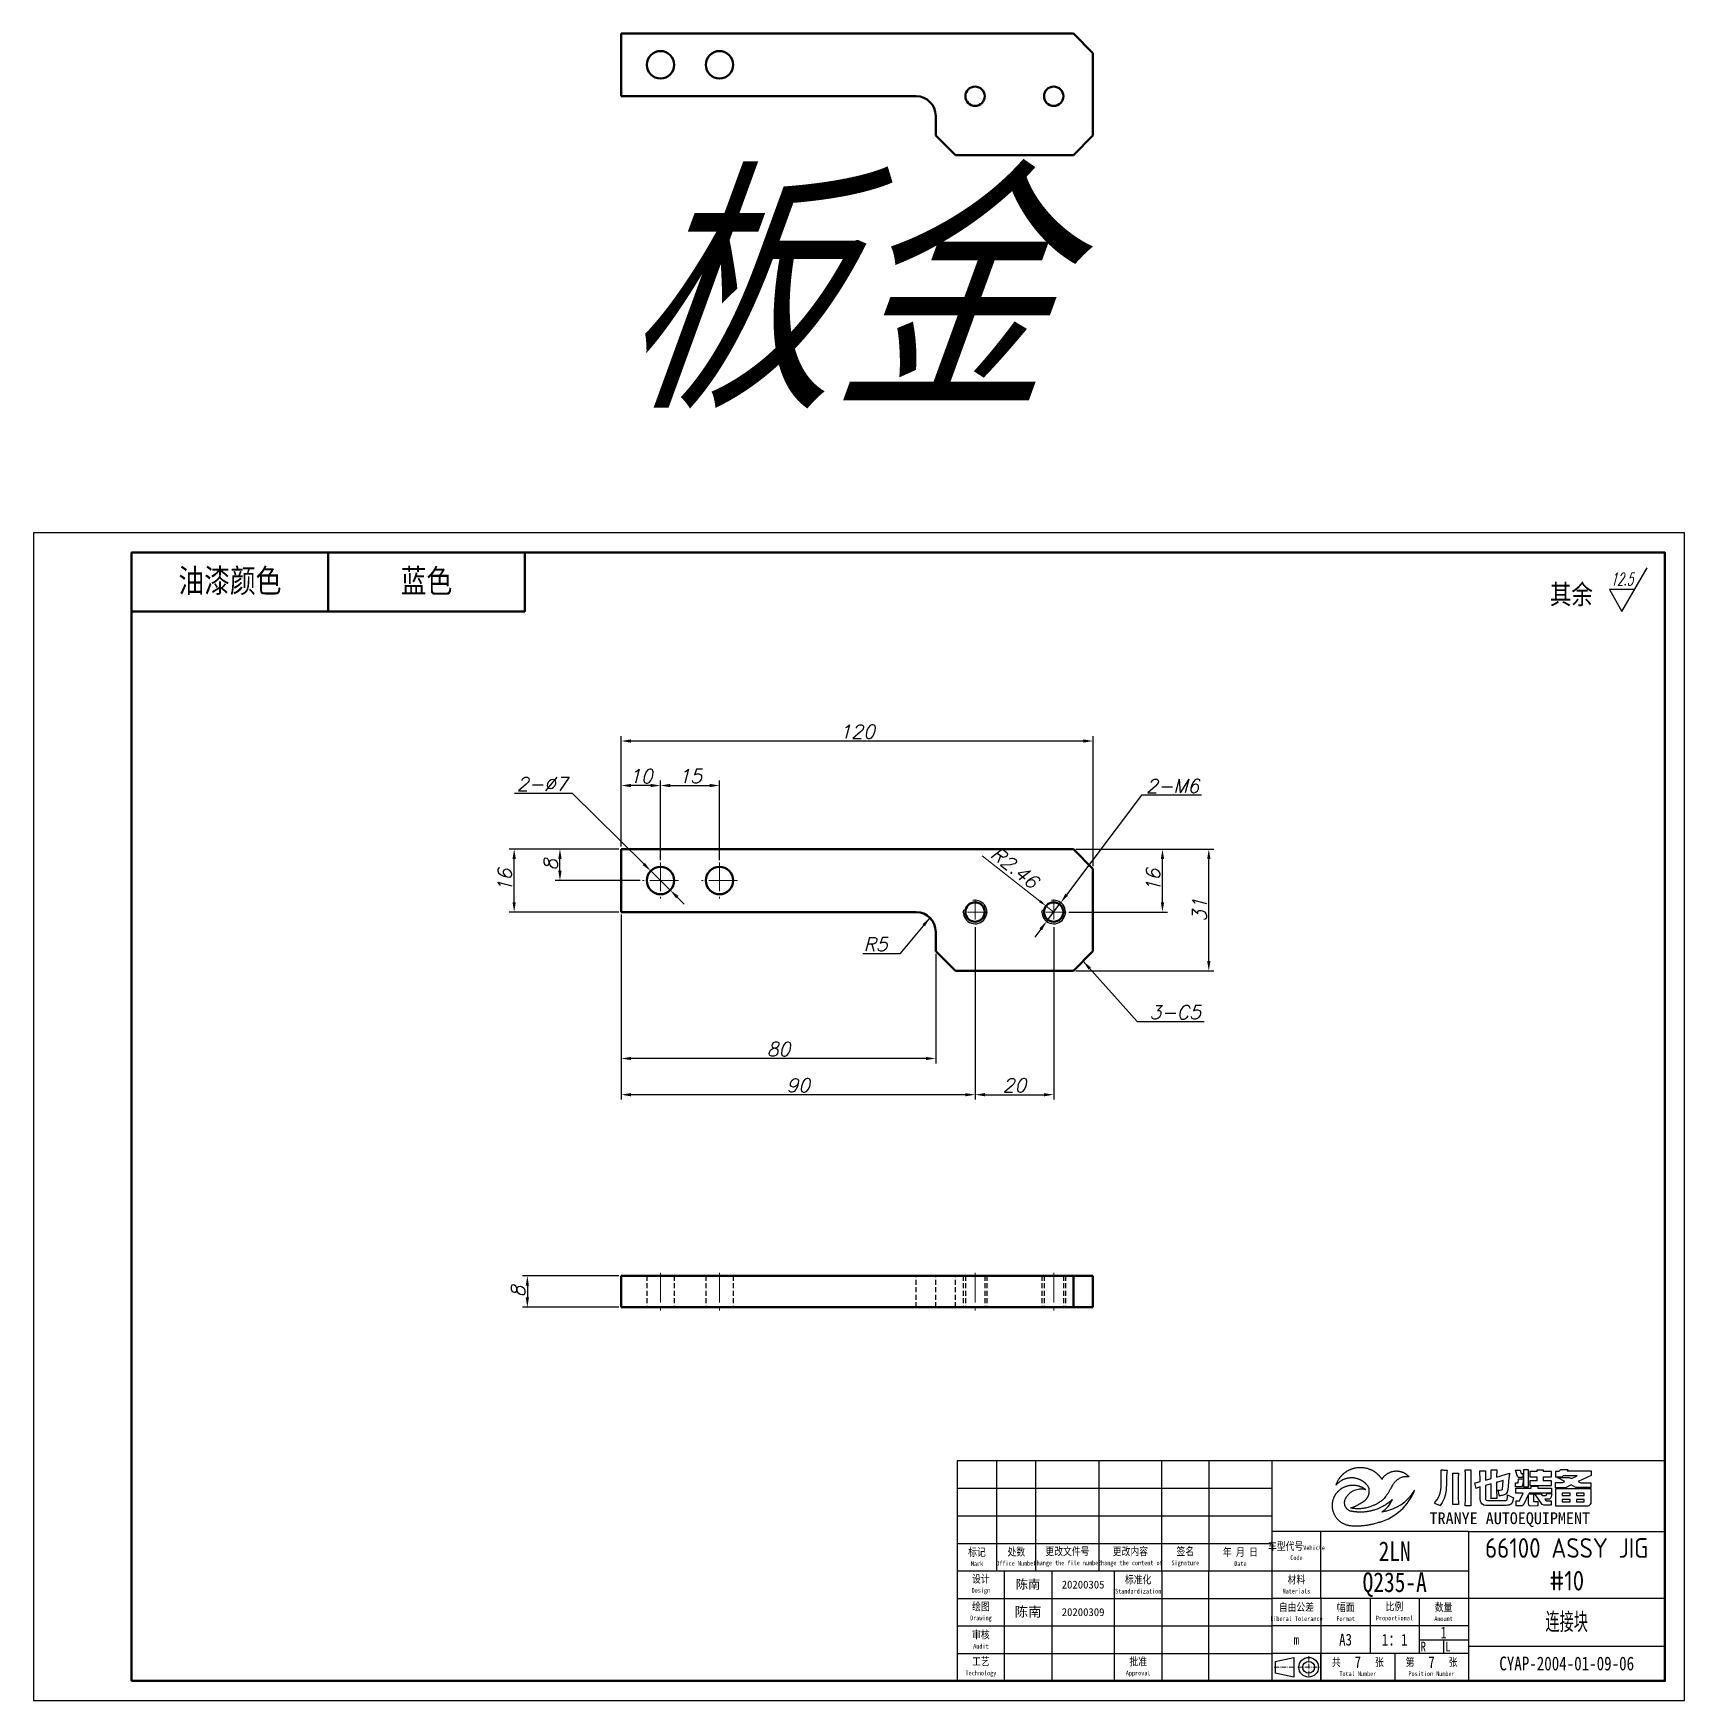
# Model space of a CAD drawing. Header units: inches. Extents: x 17901 to 26602, y 9673 to 14036.
# Drawn here: x 22147.4 to 22567.4, y 13161.6 to 13585.7 of the extents above; entities that cross this region are included whole.
import ezdxf
from ezdxf.enums import TextEntityAlignment as Align

# ---------------------------------------------------------------- set-up
doc = ezdxf.new("R2010")
doc.units = ezdxf.units.IN
doc.header["$MEASUREMENT"] = 0
for name, pattern in [('CENTER', [50.8, 31.75, -6.35, 6.35, -6.35]), ('DASHDOT', [18.5, 12, -3, 0.5, -3]), ('DASHED2', [9.525, 6.35, -3.175])]:
    doc.linetypes.add(name, pattern=pattern)
doc.layers.add('Dim', color=3, linetype='Continuous')
for name, color, linetype, lineweight in [('中心线', 1, 'CENTER', 15), ('图框_内框线', 5, 'Continuous', 50), ('标注线', 3, 'Continuous', 25), ('粗实线', 7, 'Continuous', 50), ('细实线', 4, 'Continuous', 25), ('细点划线', 1, 'DASHDOT', 20), ('虚线', 2, 'DASHED2', 25)]:
    doc.layers.add(name, color=color, linetype=linetype, lineweight=lineweight)
doc.styles.add('DIM', font='romans.shx', dxfattribs={"width": 0.8, "oblique": 20, "bigfont": 'bigfont.shx'})
doc.styles.add('DIM_FONT', font='romans.shx', dxfattribs={"oblique": 15})
doc.styles.get("Standard").update_dxf_attribs({"font": 'txt', "bigfont": 'gbcbig.shx'})
doc.styles.add('仿宋体', font='FSGB2312.ttf', dxfattribs={"width": 0.8, "height": 3.5})
doc.styles.add('宋体', font='', dxfattribs={"width": 0.8, "height": 5})
doc.styles.add('工程字', font='gbenor.shx', dxfattribs={"height": 5, "bigfont": 'gbcbig.shx'})
doc.styles.add('楷体', font='KTGB2312.ttf', dxfattribs={"height": 5})
doc.styles.get('宋体').set_extended_font_data('SimSun')
doc.dimstyles.new('SCALE 1-1', dxfattribs={"dimtxt": 3.5, "dimasz": 2, "dimexe": 1, "dimexo": 1, "dimgap": 1, "dimtad": 1, "dimdsep": 46, "dimtxsty": 'DIM_FONT', "dimcen": 0, "dimclrd": 3, "dimclre": 3, "dimclrt": 3, "dimazin": 2, "dimtfac": 1, "dimtmove": 0, "dimatfit": 3, "dimfxl": 1, "dimtolj": 1, "dimlwd": 20, "dimlwe": 20, "dimarcsym": 0})
doc.dimstyles.new('幅面 1：1$0', dxfattribs={"dimtxt": 3.5, "dimasz": 2.5, "dimexe": 1.25, "dimexo": 0.625, "dimtad": 1, "dimdsep": 46, "dimtxsty": 'DIM_FONT', "dimcen": 2.5, "dimclrd": 256, "dimclre": 256, "dimclrt": 256, "dimadec": 0, "dimazin": 0, "dimtm": 1e-09, "dimtfac": 0.5, "dimtmove": 0, "dimatfit": 3, "dimfxl": 1, "dimlwd": -1, "dimarcsym": 0})
doc.dimstyles.new('幅面 1：1$3', dxfattribs={"dimtxt": 3.5, "dimasz": 2.5, "dimexe": 1.25, "dimexo": 0.625, "dimtad": 1, "dimtih": 1, "dimtoh": 1, "dimdsep": 46, "dimtxsty": 'DIM_FONT', "dimcen": 2.5, "dimclrd": 256, "dimclre": 256, "dimclrt": 256, "dimazin": 2, "dimtfac": 0.5, "dimtmove": 0, "dimatfit": 3, "dimfxl": 1, "dimlwd": -1, "dimlwe": -1, "dimarcsym": 0})
doc.dimstyles.new('幅面 1：1$7', dxfattribs={"dimtxt": 3.5, "dimasz": 2.5, "dimexe": 1.25, "dimexo": 0.625, "dimtad": 1, "dimdsep": 46, "dimtxsty": 'DIM_FONT', "dimcen": 2.5, "dimclrd": 256, "dimclrt": 256, "dimadec": 0, "dimazin": 0, "dimtfac": 1, "dimtmove": 0, "dimatfit": 3, "dimfxl": 1, "dimlwd": -1, "dimarcsym": 0})

msp = doc.modelspace()

# ---------------------------------------------------------------- texts
at = {"layer": 'Dim', "ltscale": 2, "style": 'DIM_FONT', "oblique": 15, "width": 0.559478}
msp.add_text('12.5', height=3.2, dxfattribs=at).set_placement((22548.568, 13445.281), (22554.28, 13445.281), align=Align.FIT)
at = {"layer": 'Dim', "insert": (22533.109, 13445.516), "char_height": 5, "width": 61.23649, "attachment_point": 1, "style": '仿宋体'}
msp.add_mtext('其余', dxfattribs=at)
at = {"layer": '标注线'}
for s, insert, char_height, width, attachment_point, style in [('{\\fFangSong_GB2312|b0|i0|c134|p49;\\C2;板金}', (22296.337, 13545.863), 50, 1440.87159, 1, 'DIM'), ('油漆颜色', (22197.373, 13446.147), 6, 50, 5, '仿宋体'), ('{\\fSimSun|b0|i0|c134|p2;蓝色}', (22247.373, 13446.147), 6, 50, 5, '仿宋体')]:
    msp.add_mtext(s, dxfattribs=dict(at, insert=insert, char_height=char_height, width=width, attachment_point=attachment_point, style=style))
at = {"layer": '标注线', "char_height": 3.5, "style": 'DIM_FONT'}
for s, insert, attachment_point in [('R5', (22364.636, 13352.244), 9), ('3-C5', (22431.25, 13334.977), 7)]:
    msp.add_mtext(s, dxfattribs=dict(at, insert=insert, attachment_point=attachment_point))
at = {"layer": '细实线', "attachment_point": 5}
for s, insert, char_height, width, style in [('2LN', (22493.623, 13199.647), 5, 37.5, '宋体'), ('66100 ASSY JIG #10', (22537.373, 13196.312), 5, 50, '工程字'), ('{\\fSTXingkai|b0|i0|c134|p2;陈南}', (22400.373, 13191.147), 2.3, 12, '楷体'), ('{\\fSimSun|b0|i0|c134|p2;20200305}', (22414.373, 13191.147), 2, 16, '楷体'), ('Q235-A', (22493.623, 13191.147), 5, 37.5, '宋体'), ('{\\fSTXingkai|b0|i0|c134|p2;陈南}', (22400.373, 13184.147), 2.5, 12, '楷体'), ('{\\fSimSun|b0|i0|c134|p2;20200309}', (22414.373, 13184.147), 2, 16, '楷体'), ('连接块', (22537.373, 13181.577), 5, 50, '工程字'), ('1', (22506.05, 13178.965), 3, 18.74089, '宋体'), ('A3', (22481.123, 13177.147), 3, 12.50004, '宋体'), ('1：1', (22493.623, 13177.123), 3, 12.5, '宋体'), ('7', (22484.253, 13171.435), 3, 18.75536, '宋体'), ('7', (22503.002, 13171.435), 3, 18.74089, '宋体'), ('CYAP-2004-01-09-06', (22537.373, 13171.077), 3.5, 50, '宋体')]:
    msp.add_mtext(s, dxfattribs=dict(at, insert=insert, char_height=char_height, width=width, style=style))

# ---------------------------------------------------------------- blocks, each defined once
blk = doc.blocks.new('标题栏')
at = {"color": 3}
for p, q in [((5964.9, 3354.2), (5965.41, 3354.15)), ((5964.92, 3353.69), (5964.9, 3354.2)), ((5965.41, 3354.15), (5965.58, 3354.13)), ((5971.04, 3354.19), (5972.5, 3354.19)), ((5971.06, 3353.91), (5971.04, 3354.19)), ((5972.5, 3354.19), (5972.49, 3353.89)), ((5977.62, 3353.87), (5977.61, 3354.19)), ((5977.61, 3354.19), (5979.1, 3354.19)), ((5979.1, 3354.19), (5979.08, 3353.93)), ((5964.9, 3349.68), (5964.92, 3350.07)), ((5964.93, 3353.01), (5964.92, 3353.69)), ((5964.92, 3350.07), (5964.93, 3350.62)), ((5964.95, 3352.34), (5964.93, 3353.01)), ((5964.93, 3350.62), (5964.95, 3351.71)), ((5964.95, 3351.82), (5964.95, 3352.34)), ((5964.95, 3351.71), (5964.95, 3351.82)), ((5965.58, 3354.13), (5965.69, 3354.12)), ((5965.69, 3354.12), (5965.71, 3354.12)), ((5965.71, 3354.12), (5965.78, 3354.11)), ((5965.78, 3354.11), (5965.92, 3354.11)), ((5965.92, 3354.11), (5966.05, 3354.1)), ((5966.05, 3354.1), (5966.12, 3354.09)), ((5966.12, 3354.09), (5966.45, 3354.09)), ((5966.28, 3350.46), (5966.24, 3349.61)), ((5966.29, 3350.74), (5966.28, 3350.46)), ((5966.3, 3351.86), (5966.29, 3350.74)), ((5966.32, 3352.72), (5966.3, 3352.15)), ((5966.3, 3352.15), (5966.3, 3351.86)), ((5966.35, 3353.2), (5966.32, 3352.72)), ((5966.39, 3353.56), (5966.35, 3353.2)), ((5966.45, 3354.09), (5966.39, 3353.56)), ((5967.89, 3353.33), (5969.35, 3353.33)), ((5969.28, 3352.28), (5969.28, 3352.19)), ((5969.28, 3352.19), (5969.28, 3352.11)), ((5969.29, 3352), (5969.28, 3351.92)), ((5969.28, 3351.97), (5969.28, 3351.94)), ((5969.28, 3351.94), (5969.28, 3351.9)), ((5969.28, 3351.92), (5969.28, 3351.86)), ((5969.28, 3351.9), (5969.28, 3351.87)), ((5969.28, 3351.87), (5969.28, 3351.83)), ((5969.28, 3351.83), (5969.28, 3351.8)), ((5969.28, 3351.8), (5969.28, 3351.76)), ((5969.28, 3351.76), (5969.28, 3351.72)), ((5969.28, 3351.72), (5969.28, 3351.7)), ((5969.28, 3351.7), (5969.28, 3351.65)), ((5969.28, 3351.65), (5969.28, 3351.61)), ((5969.28, 3351.61), (5969.28, 3351.59)), ((5969.28, 3351.59), (5969.28, 3351.56)), ((5969.28, 3351.56), (5969.28, 3351.54)), ((5969.28, 3351.54), (5969.28, 3351.51)), ((5969.28, 3351.51), (5969.28, 3351.48)), ((5969.28, 3351.48), (5969.28, 3351.45)), ((5969.28, 3351.45), (5969.28, 3351.41)), ((5969.28, 3351.41), (5969.28, 3351.39)), ((5969.28, 3351.39), (5969.28, 3351.34)), ((5969.28, 3351.34), (5969.28, 3351.29)), ((5969.28, 3351.29), (5969.28, 3351.26)), ((5969.28, 3351.26), (5969.28, 3351.22)), ((5969.28, 3351.22), (5969.28, 3351.19)), ((5969.28, 3351.19), (5969.28, 3351.15)), ((5969.28, 3351.15), (5969.28, 3351.12)), ((5969.28, 3351.12), (5969.28, 3351.07)), ((5969.28, 3351.07), (5969.28, 3351.02)), ((5969.28, 3351.02), (5969.28, 3350.96)), ((5969.28, 3350.96), (5969.28, 3350.92)), ((5969.28, 3350.92), (5969.28, 3350.88)), ((5969.28, 3350.88), (5969.28, 3350.83)), ((5969.28, 3350.83), (5969.28, 3350.77)), ((5969.28, 3350.77), (5969.28, 3350.68)), ((5969.28, 3350.45), (5969.28, 3350.33)), ((5969.28, 3350.33), (5969.28, 3350.19)), ((5969.28, 3350.09), (5969.28, 3349.97)), ((5969.28, 3349.97), (5969.29, 3349.88)), ((5969.3, 3352.54), (5969.29, 3352.45)), ((5969.29, 3352.45), (5969.29, 3352.38)), ((5969.29, 3352.38), (5969.29, 3352.31)), ((5969.29, 3352.31), (5969.29, 3352.25)), ((5969.29, 3352.25), (5969.29, 3352.17)), ((5969.29, 3352.17), (5969.29, 3352.1)), ((5969.28, 3352.11), (5969.29, 3352.02)), ((5969.29, 3352.1), (5969.29, 3352.05)), ((5969.29, 3352.05), (5969.29, 3352.01)), ((5969.29, 3352.02), (5969.28, 3351.97)), ((5969.29, 3352.01), (5969.29, 3351.91)), ((5969.29, 3351.91), (5969.29, 3351.85)), ((5969.28, 3350.68), (5969.28, 3350.55)), ((5969.28, 3350.55), (5969.28, 3350.45)), ((5969.28, 3350.19), (5969.28, 3350.09)), ((5969.31, 3352.78), (5969.3, 3352.7)), ((5969.3, 3352.7), (5969.3, 3352.63)), ((5969.3, 3352.63), (5969.3, 3352.54)), ((5969.32, 3352.91), (5969.31, 3352.87)), ((5969.31, 3352.87), (5969.31, 3352.78)), ((5969.33, 3353.05), (5969.32, 3353.04)), ((5969.32, 3353.04), (5969.32, 3353.03)), ((5969.32, 3353.03), (5969.32, 3353.01)), ((5969.32, 3353.01), (5969.32, 3352.98)), ((5969.32, 3352.98), (5969.32, 3352.95)), ((5969.32, 3352.95), (5969.32, 3352.91)), ((5969.35, 3353.33), (5969.33, 3353.06)), ((5969.33, 3353.06), (5969.33, 3353.05)), ((5969.33, 3353.05), (5969.33, 3353.05)), ((5971.06, 3353.86), (5971.06, 3353.91)), ((5971.08, 3353.71), (5971.06, 3353.86)), ((5971.09, 3353.57), (5971.08, 3353.71)), ((5971.09, 3353.52), (5971.09, 3353.57)), ((5971.09, 3353.5), (5971.09, 3353.52)), ((5971.09, 3353.49), (5971.09, 3353.5)), ((5971.09, 3353.48), (5971.09, 3353.49)), ((5971.09, 3353.43), (5971.09, 3353.48)), ((5971.1, 3353.3), (5971.09, 3353.43)), ((5971.1, 3353.08), (5971.1, 3353.3)), ((5971.1, 3352.36), (5971.1, 3353.08)), ((5971.1, 3350.33), (5971.1, 3352.92)), ((5971.1, 3347.94), (5971.1, 3350.33)), ((5972.44, 3352.9), (5972.44, 3352.9)), ((5972.44, 3352.9), (5972.44, 3352.89)), ((5972.44, 3352.89), (5972.44, 3352.89)), ((5972.44, 3352.89), (5972.44, 3352.89)), ((5972.44, 3352.89), (5972.44, 3352.89)), ((5972.44, 3352.89), (5972.44, 3352.89)), ((5972.44, 3352.89), (5972.44, 3352.88)), ((5972.44, 3352.88), (5972.44, 3352.88)), ((5972.44, 3352.88), (5972.44, 3352.88)), ((5972.44, 3352.88), (5972.44, 3352.88)), ((5972.44, 3352.88), (5972.44, 3352.88)), ((5972.44, 3352.88), (5972.44, 3352.88)), ((5972.44, 3352.88), (5972.44, 3352.88)), ((5972.44, 3352.88), (5972.44, 3352.88)), ((5972.44, 3352.88), (5972.44, 3352.88)), ((5972.44, 3352.88), (5972.44, 3352.87)), ((5972.44, 3352.87), (5972.44, 3352.87)), ((5972.44, 3352.87), (5972.44, 3352.87)), ((5972.44, 3352.87), (5972.44, 3352.87)), ((5972.44, 3352.87), (5972.44, 3352.86)), ((5972.44, 3352.86), (5972.44, 3352.86)), ((5972.44, 3352.86), (5972.44, 3352.86)), ((5972.44, 3352.86), (5972.44, 3352.86)), ((5972.44, 3352.86), (5972.44, 3352.86)), ((5972.44, 3352.86), (5972.44, 3352.86)), ((5972.44, 3352.86), (5972.45, 3351.41)), ((5972.46, 3353.25), (5972.45, 3353.21)), ((5972.45, 3353.21), (5972.45, 3353.19)), ((5972.45, 3353.19), (5972.45, 3353.16)), ((5972.45, 3353.16), (5972.45, 3353.14)), ((5972.45, 3353.14), (5972.45, 3353.12)), ((5972.45, 3353.12), (5972.45, 3353.1)), ((5972.45, 3353.1), (5972.45, 3353.08)), ((5972.45, 3353.08), (5972.45, 3353.07)), ((5972.45, 3353.07), (5972.45, 3353.05)), ((5972.45, 3353.05), (5972.45, 3353.03)), ((5972.45, 3353.03), (5972.45, 3353.03)), ((5972.45, 3353.03), (5972.45, 3353.01)), ((5972.45, 3353.01), (5972.45, 3352.99)), ((5972.45, 3352.99), (5972.45, 3352.98)), ((5972.45, 3352.98), (5972.45, 3352.97)), ((5972.45, 3352.97), (5972.45, 3352.96)), ((5972.45, 3352.96), (5972.45, 3352.95)), ((5972.45, 3352.95), (5972.45, 3352.94)), ((5972.45, 3352.94), (5972.45, 3352.93)), ((5972.45, 3352.93), (5972.45, 3352.93)), ((5972.45, 3352.93), (5972.44, 3352.93)), ((5972.44, 3352.93), (5972.44, 3352.92)), ((5972.44, 3352.92), (5972.44, 3352.92)), ((5972.44, 3352.92), (5972.44, 3352.92)), ((5972.44, 3352.92), (5972.44, 3352.91)), ((5972.44, 3352.91), (5972.44, 3352.91)), ((5972.44, 3352.91), (5972.44, 3352.91)), ((5972.44, 3352.91), (5972.44, 3352.91)), ((5972.44, 3352.91), (5972.44, 3352.9)), ((5972.44, 3352.9), (5972.44, 3352.9)), ((5972.44, 3352.9), (5972.44, 3352.9)), ((5972.45, 3351.41), (5972.45, 3350.59)), ((5972.45, 3350.59), (5972.45, 3347.48)), ((5972.47, 3353.47), (5972.46, 3353.43)), ((5972.46, 3353.43), (5972.46, 3353.4)), ((5972.46, 3353.4), (5972.46, 3353.35)), ((5972.46, 3353.35), (5972.46, 3353.31)), ((5972.46, 3353.31), (5972.46, 3353.28)), ((5972.46, 3353.28), (5972.46, 3353.25)), ((5972.48, 3353.71), (5972.47, 3353.66)), ((5972.47, 3353.66), (5972.47, 3353.61)), ((5972.47, 3353.61), (5972.47, 3353.56)), ((5972.47, 3353.56), (5972.47, 3353.51)), ((5972.47, 3353.51), (5972.47, 3353.47)), ((5972.49, 3353.89), (5972.48, 3353.87)), ((5972.48, 3353.87), (5972.48, 3353.82)), ((5972.48, 3353.82), (5972.48, 3353.77)), ((5972.48, 3353.77), (5972.48, 3353.71)), ((5973.4, 3350.81), (5973.73, 3349.47)), ((5974.79, 3353.91), (5976.23, 3353.91)), ((5976.21, 3353.24), (5976.18, 3352.2)), ((5976.18, 3352.2), (5976.18, 3351.54)), ((5976.18, 3351.54), (5977.66, 3351.95)), ((5976.18, 3351.54), (5976.18, 3351.54)), ((5976.22, 3353.57), (5976.21, 3353.24)), ((5976.23, 3353.91), (5976.22, 3353.65)), ((5976.22, 3353.65), (5976.22, 3353.65)), ((5976.22, 3353.65), (5976.22, 3353.65)), ((5976.22, 3353.65), (5976.22, 3353.65)), ((5976.22, 3353.65), (5976.22, 3353.64)), ((5976.22, 3353.64), (5976.22, 3353.64)), ((5976.22, 3353.64), (5976.22, 3353.64)), ((5976.22, 3353.64), (5976.22, 3353.64)), ((5976.22, 3353.64), (5976.22, 3353.64)), ((5976.22, 3353.64), (5976.22, 3353.63)), ((5976.22, 3353.63), (5976.22, 3353.62)), ((5976.22, 3353.62), (5976.22, 3353.6)), ((5976.22, 3353.6), (5976.22, 3353.57)), ((5977.63, 3353.75), (5977.62, 3353.87)), ((5977.64, 3353.44), (5977.63, 3353.75)), ((5977.65, 3352.77), (5977.64, 3353.44)), ((5977.66, 3352.37), (5977.65, 3352.77)), ((5977.66, 3351.95), (5977.66, 3352.37)), ((5979.07, 3353.57), (5979.05, 3352.97)), ((5979.05, 3352.35), (5982.29, 3353.29)), ((5979.05, 3352.97), (5979.05, 3352.56)), ((5979.05, 3352.56), (5979.05, 3352.35)), ((5979.08, 3353.84), (5979.07, 3353.57)), ((5979.08, 3353.93), (5979.08, 3353.92)), ((5979.08, 3353.92), (5979.08, 3353.92)), ((5979.08, 3353.92), (5979.08, 3353.91)), ((5979.08, 3353.91), (5979.08, 3353.88)), ((5979.08, 3353.88), (5979.08, 3353.84)), ((5981.97, 3350.05), (5981.95, 3349.88)), ((5981.99, 3350.38), (5981.97, 3350.13)), ((5981.97, 3350.13), (5981.97, 3350.1)), ((5981.97, 3350.1), (5981.97, 3350.05)), ((5982.02, 3350.69), (5981.99, 3350.38)), ((5982.05, 3351.01), (5982.02, 3350.69)), ((5982.08, 3351.49), (5982.05, 3351.01)), ((5982.12, 3351.86), (5982.08, 3351.49)), ((5982.29, 3353.29), (5982.12, 3351.86)), ((5963.22, 3345.74), (5963.34, 3345.88)), ((5963.22, 3345.74), (5964.7, 3345.08)), ((5963.34, 3345.88), (5963.62, 3346.18)), ((5963.62, 3346.18), (5963.86, 3346.51)), ((5963.86, 3346.51), (5963.89, 3346.55)), ((5963.89, 3346.55), (5964.04, 3346.79)), ((5964.04, 3346.79), (5964.12, 3346.92)), ((5964.12, 3346.92), (5964.23, 3347.16)), ((5964.23, 3347.16), (5964.34, 3347.38)), ((5964.34, 3347.38), (5964.43, 3347.6)), ((5964.43, 3347.6), (5964.53, 3347.84)), ((5964.53, 3347.84), (5964.57, 3347.96)), ((5964.57, 3347.96), (5964.65, 3348.24)), ((5964.65, 3348.24), (5964.7, 3348.39)), ((5964.7, 3348.39), (5964.74, 3348.56)), ((5964.74, 3348.56), (5964.79, 3348.78)), ((5964.79, 3348.78), (5964.8, 3348.85)), ((5964.8, 3348.85), (5964.83, 3349.04)), ((5964.83, 3349.04), (5964.87, 3349.3)), ((5964.87, 3349.3), (5964.9, 3349.68)), ((5965.17, 3345.85), (5964.89, 3345.38)), ((5965.54, 3346.55), (5965.17, 3345.85)), ((5965.69, 3346.89), (5965.54, 3346.55)), ((5965.96, 3347.73), (5965.69, 3346.89)), ((5966.17, 3348.97), (5965.96, 3347.73)), ((5966.24, 3349.61), (5966.17, 3348.97)), ((5969.29, 3349.81), (5969.28, 3349.74)), ((5969.28, 3349.74), (5969.28, 3349.66)), ((5969.28, 3349.66), (5969.28, 3349.59)), ((5969.28, 3349.59), (5969.28, 3349.51)), ((5969.28, 3349.51), (5969.28, 3349.45)), ((5969.29, 3349.88), (5969.29, 3349.81)), ((5971.07, 3345.7), (5971.09, 3346.05)), ((5971.07, 3345.6), (5971.07, 3345.7)), ((5971.09, 3346.05), (5971.1, 3346.75)), ((5971.1, 3346.75), (5971.1, 3347.94)), ((5972.45, 3347.48), (5972.45, 3346.52)), ((5972.45, 3346.82), (5972.45, 3346.67)), ((5972.45, 3346.67), (5972.45, 3346.32)), ((5972.45, 3346.32), (5972.46, 3346)), ((5972.46, 3346), (5972.47, 3345.67)), ((5972.47, 3345.67), (5972.48, 3345.52)), ((5979.31, 3348.98), (5979.7, 3347.51)), ((5979.83, 3347.53), (5979.7, 3347.51)), ((5979.89, 3347.54), (5979.83, 3347.53)), ((5979.97, 3347.56), (5979.89, 3347.54)), ((5980.23, 3347.61), (5979.97, 3347.56)), ((5980.48, 3347.66), (5980.23, 3347.61)), ((5980.95, 3347.8), (5980.48, 3347.66)), ((5981.28, 3347.97), (5980.95, 3347.8)), ((5981.44, 3348.07), (5981.28, 3347.97)), ((5981.72, 3348.49), (5981.44, 3348.07)), ((5981.75, 3348.59), (5981.72, 3348.49)), ((5981.76, 3348.63), (5981.75, 3348.59)), ((5981.79, 3348.74), (5981.76, 3348.63)), ((5981.83, 3348.94), (5981.79, 3348.74)), ((5981.86, 3349.03), (5981.83, 3348.94)), ((5981.84, 3347.84), (5983.34, 3347.05)), ((5981.88, 3349.16), (5981.86, 3349.07)), ((5981.86, 3349.07), (5981.86, 3349.03)), ((5981.89, 3349.25), (5981.88, 3349.16)), ((5981.95, 3349.88), (5981.89, 3349.25)), ((5964.89, 3345.38), (5964.7, 3345.08)), ((5971.04, 3345.06), (5971.06, 3345.33)), ((5972.5, 3345.06), (5971.04, 3345.06)), ((5971.06, 3345.43), (5971.07, 3345.51)), ((5971.06, 3345.39), (5971.06, 3345.43)), ((5971.06, 3345.33), (5971.06, 3345.39)), ((5971.07, 3345.51), (5971.07, 3345.6)), ((5972.48, 3345.52), (5972.48, 3345.43)), ((5972.48, 3345.43), (5972.49, 3345.34)), ((5972.49, 3345.34), (5972.5, 3345.06))]:
    blk.add_line(p, q, dxfattribs=at)
for points in [[(5967.94, 3350.27), (5967.94, 3350.36), (5967.94, 3350.51), (5967.94, 3350.61), (5967.94, 3350.73), (5967.94, 3350.89), (5967.94, 3351.02), (5967.94, 3351.16), (5967.94, 3351.35), (5967.94, 3351.54), (5967.94, 3351.73), (5967.94, 3351.91), (5967.94, 3352.09), (5967.93, 3352.24), (5967.93, 3352.39), (5967.92, 3352.55), (5967.92, 3352.74), (5967.91, 3352.88), (5967.9, 3353.04), (5967.89, 3353.33)], [(5969.28, 3349.45), (5969.28, 3349.18), (5969.29, 3349.06), (5969.29, 3347.9), (5969.29, 3347.2), (5969.3, 3347), (5969.29, 3346.59), (5969.31, 3346.17), (5969.32, 3345.94), (5969.32, 3345.73), (5969.33, 3345.64), (5969.33, 3345.32), (5967.89, 3345.32), (5967.91, 3345.79), (5967.91, 3345.85), (5967.92, 3346.04), (5967.92, 3346.2), (5967.93, 3346.42), (5967.93, 3346.61), (5967.94, 3346.87), (5967.94, 3347.2), (5967.94, 3347.68), (5967.94, 3348.16), (5967.94, 3348.46), (5967.94, 3348.68), (5967.94, 3348.81), (5967.94, 3348.94), (5967.94, 3349.1), (5967.94, 3349.22), (5967.94, 3349.36), (5967.94, 3349.47), (5967.94, 3349.6), (5967.94, 3349.67), (5967.94, 3349.76), (5967.94, 3349.87), (5967.94, 3349.96), (5967.94, 3350.05), (5967.94, 3350.19), (5967.94, 3350.29), (5967.94, 3350.38)], [(5973.4, 3350.81), (5974.83, 3351.2), (5974.83, 3352.05), (5974.8, 3353.29), (5974.79, 3353.91)], [(5979.05, 3348.94), (5979.05, 3348.76), (5979.05, 3348.34), (5979.06, 3347.87), (5979.08, 3347.41), (5979.09, 3346.92), (5977.6, 3346.92), (5977.62, 3347.18), (5977.62, 3347.18), (5977.62, 3347.19), (5977.62, 3347.23), (5977.63, 3347.46), (5977.65, 3348.33), (5977.65, 3348.99), (5977.66, 3350.63), (5976.18, 3350.22), (5976.18, 3347.03), (5976.19, 3346.98), (5976.25, 3346.67), (5976.4, 3346.49), (5976.72, 3346.41), (5981.36, 3346.41), (5981.68, 3346.51), (5981.68, 3346.51), (5981.73, 3346.74), (5981.77, 3347.11), (5981.81, 3347.56), (5981.84, 3347.84)], [(5979.31, 3348.98), (5979.33, 3348.98), (5979.33, 3348.98), (5979.33, 3348.98), (5979.33, 3348.98), (5979.34, 3348.98), (5979.34, 3348.98), (5979.34, 3348.98), (5979.34, 3348.98), (5979.35, 3348.98), (5979.37, 3348.98), (5979.45, 3348.98), (5979.69, 3348.99), (5979.97, 3349), (5980.35, 3349.05), (5980.38, 3349.06), (5980.5, 3349.29), (5980.61, 3350.38), (5980.69, 3351.28), (5980.7, 3351.47), (5980.64, 3351.45), (5980.2, 3351.33), (5979.25, 3351.08), (5979.04, 3351.02), (5979.05, 3349.77), (5979.05, 3348.94)], [(5983.34, 3347.05), (5983.25, 3346.6), (5983.09, 3346.07), (5982.95, 3345.73), (5982.92, 3345.67), (5982.75, 3345.46), (5982.66, 3345.41), (5982.35, 3345.25), (5982.28, 3345.24), (5982.21, 3345.23), (5981.8, 3345.16), (5981.77, 3345.16), (5981.46, 3345.15), (5976.33, 3345.15), (5975.84, 3345.21), (5975.8, 3345.23), (5975.41, 3345.42), (5975.37, 3345.46), (5975.09, 3345.77), (5974.9, 3346.23), (5974.84, 3346.77), (5974.84, 3349.82), (5974.15, 3349.62), (5973.73, 3349.47)]]:
    blk.add_lwpolyline(points, dxfattribs=at)
for centre, radius, start, end in [((5945.39, 3354.08), 13.77, 286.7692, 338.3333), ((5945.39, 3354.08), 13.77, 286.7692, 338.3333), ((5948.26, 3355), 11.61, 277.9786, 328.8443), ((5946.64, 3348.96), 6.33, 300.6434, 338.8396)]:
    blk.add_arc(centre, radius, start, end, dxfattribs=at)
for points, knots in [([(5938.18, 3350.29), (5938.18, 3350.3), (5938.26, 3350.47), (5938.31, 3350.62), (5938.4, 3350.83), (5938.49, 3351.04), (5938.57, 3351.22), (5938.67, 3351.4), (5938.79, 3351.61), (5938.9, 3351.79), (5939.04, 3352), (5939.14, 3352.15), (5939.22, 3352.25), (5939.34, 3352.4), (5939.45, 3352.53), (5939.57, 3352.67), (5939.71, 3352.82), (5939.88, 3352.99), (5940.06, 3353.15), (5940.21, 3353.29), (5940.38, 3353.42), (5940.57, 3353.57), (5940.77, 3353.7), (5940.96, 3353.83), (5941.18, 3353.96), (5941.38, 3354.07), (5941.59, 3354.17), (5941.75, 3354.24), (5941.98, 3354.34), (5942.16, 3354.41), (5942.38, 3354.48), (5942.55, 3354.54), (5942.78, 3354.6), (5943.08, 3354.67), (5943.43, 3354.73), (5943.71, 3354.77), (5943.98, 3354.79), (5944.22, 3354.8), (5944.48, 3354.8), (5944.73, 3354.79), (5944.97, 3354.77), (5945.19, 3354.75), (5945.42, 3354.72), (5945.71, 3354.66), (5946.04, 3354.58), (5946.36, 3354.49), (5946.66, 3354.38), (5946.88, 3354.3), (5947.18, 3354.16), (5947.34, 3354.08), (5947.54, 3353.98), (5947.78, 3353.83), (5947.94, 3353.74), (5948.12, 3353.61), (5948.31, 3353.47), (5948.47, 3353.35), (5948.59, 3353.25), (5948.77, 3353.09), (5948.91, 3352.95), (5949.07, 3352.8), (5949.21, 3352.64), (5949.35, 3352.48), (5949.49, 3352.3), (5949.61, 3352.15), (5949.72, 3352), (5949.8, 3351.88), (5949.88, 3351.75), (5949.88, 3351.75), (5949.88, 3351.75)], [35.108024, 35.108024, 35.108024, 35.108024, 35.218126, 35.434928, 35.67466, 35.929204, 36.105223, 36.307614, 36.510709, 36.843388, 37.03131, 37.22957, 37.407039, 37.579795, 37.765882, 37.910296, 38.165232, 38.45242, 38.604655, 38.837645, 39.053203, 39.324256, 39.499783, 39.787063, 39.990147, 40.300635, 40.425212, 40.707392, 40.898186, 41.141731, 41.308118, 41.488238, 41.739059, 42.054797, 42.436785, 42.717731, 42.963028, 43.224914, 43.493523, 43.732411, 43.940977, 44.1945, 44.407195, 44.690306, 45.195342, 45.562036, 45.777731, 46.044194, 46.361671, 46.591657, 46.776271, 47.072593, 47.27435, 47.496482, 47.747907, 47.987398, 48.154842, 48.29747, 48.578571, 48.781662, 48.991899, 49.255873, 49.432303, 49.634005, 49.806929, 49.983459, 50.101051, 50.130419, 50.130419, 50.130419, 50.130419]), ([(5949.37, 3340.89), (5949.23, 3340.84), (5948.97, 3340.75), (5948.47, 3340.6), (5948.05, 3340.48), (5947.54, 3340.35), (5947.25, 3340.28), (5946.95, 3340.22), (5946.56, 3340.14), (5946.25, 3340.09), (5945.85, 3340.03), (5945.42, 3339.97), (5945.09, 3339.94), (5944.64, 3339.9), (5944.36, 3339.88), (5944.01, 3339.86), (5943.75, 3339.86), (5943.54, 3339.85), (5943.31, 3339.85), (5943.07, 3339.86), (5942.79, 3339.86), (5942.44, 3339.88), (5942.1, 3339.89), (5941.8, 3339.92), (5941.48, 3339.98), (5941.28, 3340.02), (5940.98, 3340.1), (5940.73, 3340.18), (5940.45, 3340.29), (5940.19, 3340.41), (5939.88, 3340.57), (5939.64, 3340.72), (5939.41, 3340.87), (5939.18, 3341.06), (5938.96, 3341.24), (5938.76, 3341.43), (5938.58, 3341.63), (5938.41, 3341.83), (5938.25, 3342.04), (5938.1, 3342.26), (5937.96, 3342.48), (5937.84, 3342.71), (5937.73, 3342.94), (5937.64, 3343.15), (5937.56, 3343.36), (5937.5, 3343.54), (5937.44, 3343.75), (5937.39, 3343.94), (5937.35, 3344.14), (5937.31, 3344.36), (5937.29, 3344.58), (5937.27, 3344.83), (5937.26, 3345.11), (5937.27, 3345.34), (5937.28, 3345.56), (5937.31, 3345.79), (5937.35, 3346.03), (5937.4, 3346.29), (5937.45, 3346.49), (5937.55, 3346.81), (5937.63, 3347.01), (5937.71, 3347.22), (5937.8, 3347.41), (5937.9, 3347.58), (5937.99, 3347.76), (5938.08, 3347.9), (5938.19, 3348.06), (5938.32, 3348.24), (5938.47, 3348.43), (5938.6, 3348.58), (5938.74, 3348.73), (5938.88, 3348.87), (5939.09, 3349.06), (5939.3, 3349.23), (5939.5, 3349.37), (5939.63, 3349.46), (5939.82, 3349.58), (5940.05, 3349.71), (5940.29, 3349.82), (5940.54, 3349.93), (5940.75, 3350.01), (5940.91, 3350.06), (5941.11, 3350.12), (5941.31, 3350.17), (5941.56, 3350.22), (5941.85, 3350.27), (5942.07, 3350.29), (5942.34, 3350.3), (5942.6, 3350.3), (5942.92, 3350.29), (5943.22, 3350.25), (5943.45, 3350.21), (5943.67, 3350.17), (5943.86, 3350.13), (5944.05, 3350.06), (5944.22, 3350), (5944.35, 3349.95), (5944.55, 3349.87), (5944.74, 3349.79), (5944.89, 3349.71), (5945.01, 3349.65), (5945.13, 3349.57), (5945.25, 3349.5), (5945.36, 3349.43), (5945.43, 3349.38), (5945.5, 3349.34), (5945.58, 3349.27), (5945.65, 3349.23), (5945.73, 3349.16), (5945.79, 3349.11)], [3929.911695, 3929.911695, 3929.911695, 3929.911695, 3965.251997, 3996.025764, 4058.21001, 4087.996669, 4121.686025, 4149.818504, 4175.482741, 4208.339946, 4237.982306, 4264.01656, 4319.444623, 4347.117583, 4367.230935, 4401.286443, 4422.148275, 4439.337667, 4456.916206, 4476.473922, 4501.380226, 4523.424149, 4564.25259, 4591.670766, 4613.252264, 4633.752188, 4649.096958, 4683.191528, 4697.821973, 4727.060159, 4751.195265, 4778.387782, 4803.115383, 4823.594778, 4848.513636, 4870.548159, 4891.695867, 4913.397241, 4936.224586, 4959.48708, 4978.72065, 5001.323686, 5024.293898, 5043.07028, 5064.845337, 5080.083432, 5094.062053, 5116.916987, 5134.306269, 5152.769457, 5170.722413, 5197.111833, 5216.244089, 5237.638277, 5259.307665, 5273.066358, 5301.889422, 5319.308373, 5340.788225, 5368.412779, 5389.401534, 5407.142622, 5425.425324, 5441.323558, 5464.1411, 5477.361688, 5489.605443, 5505.332199, 5524.482895, 5548.503439, 5562.136547, 5578.221027, 5599.034541, 5634.232695, 5647.991678, 5659.995825, 5676.705143, 5700.02574, 5724.156128, 5752.712683, 5767.372128, 5781.593717, 5796.869249, 5819.409493, 5834.197198, 5862.90451, 5882.973429, 5900.248322, 5924.810166, 5954.450141, 5980.99743, 6002.053283, 6015.501592, 6036.64637, 6052.091626, 6068.500433, 6082.270815, 6100.114686, 6122.169126, 6136.102864, 6145.558272, 6156.538419, 6167.87232, 6180.225642, 6191.873621, 6202.087501, 6212.342323, 6219.125243, 6229.65758, 6229.65758, 6229.65758, 6229.65758]), ([(5941.85, 3344.47), (5941.95, 3344.5), (5942.05, 3344.53), (5942.16, 3344.56), (5942.34, 3344.62), (5942.49, 3344.67), (5942.64, 3344.73), (5942.88, 3344.83), (5943.11, 3344.93), (5943.36, 3345.05), (5943.57, 3345.15), (5943.75, 3345.26), (5943.92, 3345.36), (5944.11, 3345.47), (5944.25, 3345.56), (5944.41, 3345.66), (5944.5, 3345.7), (5944.64, 3345.81), (5944.82, 3345.87), (5944.93, 3345.97), (5945.07, 3346.05), (5945.2, 3346.13), (5945.32, 3346.21), (5945.45, 3346.31), (5945.6, 3346.43), (5945.69, 3346.52), (5945.82, 3346.65), (5945.9, 3346.74), (5946.02, 3346.89), (5946.12, 3347.03), (5946.23, 3347.21), (5946.3, 3347.34), (5946.4, 3347.54), (5946.47, 3347.71), (5946.52, 3347.88), (5946.57, 3348.06), (5946.62, 3348.27), (5946.64, 3348.43), (5946.66, 3348.59), (5946.66, 3348.75), (5946.66, 3348.92), (5946.65, 3349.13), (5946.62, 3349.32), (5946.58, 3349.5), (5946.53, 3349.65), (5946.46, 3349.82), (5946.34, 3350), (5946.25, 3350.12), (5946.15, 3350.25), (5946.06, 3350.35), (5945.93, 3350.49), (5945.8, 3350.62), (5945.7, 3350.72), (5945.61, 3350.8), (5945.52, 3350.88), (5945.38, 3351), (5945.25, 3351.1), (5945.13, 3351.19), (5944.98, 3351.29), (5944.85, 3351.38), (5944.67, 3351.48), (5944.5, 3351.57), (5944.34, 3351.65), (5944.16, 3351.73), (5943.97, 3351.8), (5943.78, 3351.87), (5943.54, 3351.94), (5943.32, 3352), (5943.07, 3352.05), (5942.83, 3352.09), (5942.54, 3352.12), (5942.28, 3352.13), (5942.01, 3352.13), (5941.7, 3352.12), (5941.41, 3352.08), (5941.14, 3352.03), (5940.84, 3351.97), (5940.55, 3351.88), (5940.25, 3351.78), (5940, 3351.67), (5939.75, 3351.55), (5939.56, 3351.44), (5939.33, 3351.3), (5939.1, 3351.14), (5938.89, 3350.98), (5938.68, 3350.8), (5938.51, 3350.65), (5938.32, 3350.45), (5938.26, 3350.38), (5938.2, 3350.31), (5938.19, 3350.3), (5938.18, 3350.29)], [17.542293, 17.542293, 17.542293, 17.542293, 17.65159, 17.854593, 18.013116, 18.149611, 18.313542, 18.544521, 18.875541, 19.079753, 19.34871, 19.57107, 19.765371, 19.983351, 20.193247, 20.281163, 20.42726, 20.596686, 20.762703, 20.956917, 21.130626, 21.293146, 21.451465, 21.636197, 21.766917, 21.928679, 22.055634, 22.213438, 22.378953, 22.532136, 22.742568, 22.888258, 23.049376, 23.303136, 23.447741, 23.617055, 23.863418, 24.003866, 24.132193, 24.382297, 24.560997, 24.701644, 24.937616, 25.128607, 25.285694, 25.439113, 25.684211, 25.864184, 26.03457, 26.229648, 26.350982, 26.564352, 26.701032, 26.868815, 26.996982, 27.159016, 27.333878, 27.474015, 27.637445, 27.790842, 27.945295, 28.197985, 28.44143, 28.606434, 28.801527, 29.033546, 29.215964, 29.507831, 29.728543, 29.982851, 30.225595, 30.579106, 30.820104, 31.114203, 31.387581, 31.698556, 31.940777, 32.272504, 32.555805, 32.966694, 33.064518, 33.29302, 33.53118, 33.855824, 34.107556, 34.33513, 34.620369, 34.85826, 35.024053, 35.099152, 35.107393, 35.107393, 35.107393, 35.107393]), ([(5956.8, 3352.38), (5955.98, 3352.45), (5955.37, 3352.38), (5954.67, 3352.18), (5953.88, 3351.76), (5953.37, 3351.33), (5952.9, 3350.75), (5952.45, 3350.13), (5952.14, 3349.52), (5951.83, 3348.85), (5951.47, 3348.33), (5951.22, 3347.96), (5950.89, 3347.53), (5950.63, 3347.11), (5950.23, 3346.65), (5949.66, 3346.22), (5949.02, 3345.77), (5948.32, 3345.38), (5947.75, 3345.11), (5947.24, 3344.9), (5946.77, 3344.74), (5946.29, 3344.6), (5945.81, 3344.48), (5945.35, 3344.4), (5944.89, 3344.34), (5944.47, 3344.3), (5944.08, 3344.28), (5943.73, 3344.28), (5943.37, 3344.29), (5943.01, 3344.31), (5942.6, 3344.35), (5942.33, 3344.39), (5942.12, 3344.42), (5941.99, 3344.45), (5941.89, 3344.47), (5941.85, 3344.47)], [0, 0, 0, 0, 0.745276, 1.596, 2.353849, 3.042713, 3.690997, 4.509815, 5.077403, 5.784929, 6.578362, 7.01476, 7.418285, 7.913463, 8.572137, 9.198647, 10.204965, 10.904053, 11.649189, 12.126625, 12.536093, 13.104049, 13.629664, 14.010251, 14.4747, 14.919286, 15.28553, 15.653757, 15.929166, 16.396996, 16.790652, 17.077894, 17.30758, 17.440224, 17.51261, 17.51261, 17.51261, 17.51261]), ([(5949.88, 3351.75), (5949.91, 3351.8), (5950.01, 3351.96), (5950.11, 3352.12), (5950.26, 3352.31), (5950.4, 3352.48), (5950.56, 3352.65), (5950.74, 3352.82), (5950.97, 3353.01), (5951.23, 3353.2), (5951.54, 3353.38), (5951.81, 3353.52), (5952.06, 3353.62), (5952.27, 3353.69), (5952.52, 3353.76), (5952.74, 3353.82), (5952.97, 3353.85), (5953.16, 3353.87), (5953.4, 3353.89), (5953.63, 3353.89), (5953.9, 3353.88), (5954.15, 3353.85), (5954.45, 3353.79), (5954.66, 3353.74), (5954.88, 3353.67), (5955.1, 3353.59), (5955.25, 3353.53), (5955.42, 3353.45), (5955.56, 3353.37), (5955.69, 3353.3), (5955.8, 3353.23), (5955.96, 3353.12), (5956.07, 3353.04), (5956.16, 3352.97), (5956.23, 3352.92), (5956.8, 3352.38)], [50.130919, 50.130919, 50.130919, 50.130919, 50.298515, 50.529584, 50.8183, 50.989168, 51.193894, 51.496856, 51.723103, 52.113679, 52.43685, 52.813462, 53.028851, 53.250312, 53.479983, 53.786178, 53.956042, 54.169503, 54.386611, 54.65758, 54.867186, 55.175514, 55.421867, 55.625039, 55.870292, 56.086155, 56.25521, 56.396766, 56.611281, 56.761813, 56.882559, 57.009954, 57.104888, 57.202159, 57.258884, 57.258884, 57.258884, 57.258884]), ([(5945.79, 3349.11), (5945.54, 3349.17), (5945.15, 3349.26), (5944.61, 3349.27), (5944.07, 3349.24), (5943.47, 3349.13), (5942.89, 3348.94), (5942.45, 3348.73), (5942.09, 3348.52), (5941.73, 3348.26), (5941.34, 3347.94), (5941.06, 3347.6), (5940.83, 3347.3), (5940.65, 3347.01), (5940.54, 3346.81), (5940.41, 3346.53), (5940.33, 3346.23), (5940.3, 3346), (5940.29, 3345.66), (5940.32, 3345.46), (5940.36, 3345.26), (5940.41, 3345.1), (5940.48, 3344.92), (5940.58, 3344.73), (5940.71, 3344.52), (5940.86, 3344.33), (5941.01, 3344.19), (5941.18, 3344.05), (5941.36, 3343.93), (5941.61, 3343.82), (5941.82, 3343.77), (5941.98, 3343.74), (5942.16, 3343.7), (5942.34, 3343.67), (5942.55, 3343.63), (5942.81, 3343.6), (5942.98, 3343.58), (5943.2, 3343.55), (5943.4, 3343.53), (5943.6, 3343.52), (5943.83, 3343.51), (5944.06, 3343.5), (5944.31, 3343.49), (5944.54, 3343.49), (5944.72, 3343.5), (5944.93, 3343.5), (5945.16, 3343.52), (5945.48, 3343.54), (5945.74, 3343.57), (5946.05, 3343.61), (5946.27, 3343.64), (5946.54, 3343.69), (5946.88, 3343.75), (5947.19, 3343.82), (5947.51, 3343.9), (5947.82, 3343.99), (5948.28, 3344.14), (5948.63, 3344.26), (5949.05, 3344.43), (5949.44, 3344.6), (5949.8, 3344.78), (5950.3, 3345.04), (5950.9, 3345.4), (5951.49, 3345.81), (5951.86, 3346.08), (5952.1, 3346.27), (5952.28, 3346.43), (5952.55, 3346.67)], [0, 0, 0, 0, 66.281193, 99.345928, 138.588314, 199.134777, 257.099757, 292.931742, 321.72795, 364.398706, 407.272996, 448.445341, 483.916612, 505.465289, 524.457422, 554.184883, 577.454685, 617.543899, 633.901658, 651.862788, 668.187844, 682.322706, 696.194721, 721.550299, 749.051415, 766.735442, 779.115848, 796.999933, 819.027033, 837.88856, 853.200039, 866.471428, 882.922906, 899.319446, 918.571686, 937.820212, 956.883336, 976.083892, 991.921647, 1009.804259, 1027.876339, 1050.005586, 1070.601049, 1089.338635, 1104.778299, 1119.033194, 1146.133276, 1161.901206, 1200.292728, 1213.481515, 1230.563059, 1258.065867, 1288.950141, 1307.351901, 1335.564444, 1361.347455, 1393.208418, 1444.469791, 1475.12126, 1508.185671, 1536.215694, 1573.549795, 1667.547913, 1710.19249, 1752.663845, 1782.220569, 1792.196969, 1792.196969, 1792.196969, 1792.196969])]:
    blk.add_open_spline(points, degree=3, knots=knots, dxfattribs=at)
at = {"layer": 'Dim'}
for p, q in [((5995.32, 3354.21), (5994.88, 3353.75)), ((5997.25, 3354.21), (5995.32, 3354.21)), ((5997, 3353.92), (5997.25, 3354.21)), ((5983.87, 3354.13), (5985.06, 3354.13)), ((5984.37, 3352.49), (5983.87, 3354.13)), ((5983.87, 3349.88), (5983.87, 3350.9)), ((5983.87, 3350.9), (5984.48, 3350.9)), ((5984.59, 3352.21), (5984.37, 3352.49)), ((5984.48, 3350.9), (5984.63, 3351.89)), ((5985.67, 3352.21), (5984.59, 3352.21)), ((5984.63, 3351.89), (5985.85, 3351.86)), ((5985.06, 3354.13), (5985.28, 3353.28)), ((5985.28, 3353.28), (5985.67, 3353.28)), ((5985.65, 3350.19), (5985.36, 3349.88)), ((5985.85, 3351.86), (5985.65, 3350.19)), ((5985.67, 3353.28), (5985.67, 3352.21)), ((5993.98, 3349.64), (5993.98, 3350.93)), ((5993.98, 3350.93), (5995.9, 3350.93)), ((5994.88, 3353.75), (5993.99, 3353.74)), ((5993.99, 3353.74), (5994.02, 3352.39)), ((5994.02, 3352.39), (5995.74, 3352.4)), ((5994.4, 3352.27), (5997.45, 3352.27)), ((5996.43, 3351.18), (5994.4, 3352.27)), ((5995.74, 3352.4), (5995.94, 3352.65)), ((5995.9, 3350.93), (5996.43, 3351.18)), ((5999.5, 3352.65), (5995.94, 3352.65)), ((5998, 3350.34), (5996.54, 3349.64)), ((5997, 3353.92), (5997, 3353.92)), ((5997, 3353.92), (6003.08, 3353.92)), ((5997.45, 3352.27), (5998.08, 3351.97)), ((5999.16, 3349.72), (5998, 3350.34)), ((5998.08, 3351.97), (5999.5, 3352.65)), ((6003.08, 3352.78), (5999.77, 3351.19)), ((5999.77, 3351.19), (6000.28, 3350.96)), ((6000.28, 3350.96), (6000.44, 3350.91)), ((6000.44, 3350.91), (6003.03, 3350.91)), ((6003.03, 3350.91), (6003.03, 3349.65)), ((6003.08, 3353.92), (6003.08, 3352.78)), ((5985.36, 3349.88), (5983.87, 3349.88)), ((5983.91, 3346.26), (5984.9, 3346.26)), ((5983.91, 3346.26), (5983.91, 3345.14)), ((5984.9, 3346.26), (5985.81, 3348.28)), ((5986.08, 3345.53), (5987.15, 3347.89)), ((5987.14, 3345.67), (5987.15, 3347.89)), ((5987.21, 3345.25), (5987.14, 3345.67)), ((5987.24, 3348.07), (5987.33, 3348.28)), ((5987.24, 3348.07), (5988.44, 3348.06)), ((5988.44, 3348.06), (5988.42, 3346.15)), ((5988.42, 3346.15), (5988.5, 3346.09)), ((5988.5, 3346.09), (5989.48, 3346.12)), ((5988.72, 3348.05), (5990.33, 3348.06)), ((5990.65, 3345.39), (5988.72, 3348.05)), ((5989.48, 3346.12), (5989.51, 3345.01)), ((5990.33, 3348.06), (5990.64, 3347.62)), ((5990.64, 3347.62), (5990.64, 3347.62)), ((5990.64, 3347.62), (5991.61, 3347.62)), ((5991.28, 3346.75), (5991.63, 3346.27)), ((5992.53, 3346.74), (5991.28, 3346.75)), ((5991.61, 3347.62), (5991.76, 3347.75)), ((5991.63, 3346.27), (5992.94, 3346.27)), ((5991.76, 3347.75), (5991.79, 3348.13)), ((5991.79, 3348.13), (5993.1, 3348.08)), ((5992.79, 3347.03), (5992.53, 3346.74)), ((5993.1, 3348.08), (5992.79, 3347.03)), ((5992.94, 3346.27), (5992.94, 3345.17)), ((5996.54, 3349.64), (5993.98, 3349.64)), ((5999.43, 3349.65), (5999.16, 3349.72)), ((6003.03, 3349.65), (5999.43, 3349.65)), ((5983.91, 3345.14), (5985.52, 3345.14)), ((5985.52, 3345.14), (5985.83, 3345.28)), ((5985.83, 3345.28), (5986.08, 3345.53)), ((5987.44, 3344.97), (5987.21, 3345.25)), ((5989.51, 3345.01), (5987.44, 3344.97)), ((5991.08, 3345.17), (5990.65, 3345.39)), ((5992.94, 3345.17), (5991.08, 3345.17))]:
    blk.add_line(p, q, dxfattribs=at)
for points in [[(5985.9, 3349.89), (5987.18, 3349.89), (5987.18, 3354.18), (5985.9, 3354.18)], [(5995.73, 3347.61), (5997.72, 3347.61), (5997.72, 3348.28), (5995.73, 3348.28)], [(5995.74, 3346.01), (5997.72, 3346.01), (5997.72, 3346.67), (5995.74, 3346.67)], [(5999.33, 3347.61), (6001.31, 3347.61), (6001.31, 3348.28), (5999.33, 3348.28)], [(5999.33, 3346.01), (6001.31, 3346.01), (6001.31, 3346.67), (5999.33, 3346.67)]]:
    blk.add_lwpolyline(points, close=True, dxfattribs=at)
for points in [[(5989.32, 3353.73), (5989.32, 3354.22), (5990.88, 3354.22), (5990.88, 3353.73)], [(5989.32, 3353.73), (5987.48, 3353.73), (5987.48, 3352.4), (5989.32, 3352.4)], [(5989.32, 3351.36), (5987.48, 3351.36), (5987.48, 3350.22), (5993.02, 3350.22), (5993.02, 3351.36), (5990.88, 3351.36)], [(5987.8, 3349.48), (5987.8, 3349.99), (5989.55, 3349.99), (5989.55, 3349.48)], [(5989.32, 3351.36), (5989.32, 3352.4)], [(5990.88, 3352.4), (5992.97, 3352.4), (5992.97, 3353.73), (5990.88, 3353.73)], [(5990.88, 3352.4), (5990.88, 3351.36)], [(5985.81, 3348.28), (5983.89, 3348.28), (5983.89, 3349.48), (5987.8, 3349.48)], [(5989.55, 3349.48), (5992.99, 3349.48), (5992.99, 3348.28), (5987.33, 3348.28)], [(6003.05, 3345.7), (6003.05, 3349.34), (5994.04, 3349.34), (5994.04, 3345.01), (6002.32, 3345.01)]]:
    blk.add_lwpolyline(points, dxfattribs=at)
blk.add_arc((6002.11, 3345.97), 0.979, 282.6943, 344.275, dxfattribs=at)
at = {"layer": '标注线'}
for p, q in [((5851.87, 3356.48), (5851.87, 3328.48)), ((5861.87, 3328.48), (5861.87, 3356.48)), ((5877.87, 3356.48), (5877.87, 3328.48)), ((5893.87, 3328.48), (5893.87, 3356.48)), ((5905.87, 3356.48), (5905.87, 3328.48)), ((5921.87, 3356.48), (5921.87, 3300.48)), ((5841.87, 3349.48), (5921.87, 3349.48)), ((5841.87, 3342.48), (5921.87, 3342.48)), ((5971.87, 3338.48), (5921.87, 3338.48)), ((5934.37, 3321.48), (5934.37, 3338.48)), ((5971.87, 3338.48), (6021.87, 3338.48)), ((5971.87, 3338.48), (5971.87, 3300.48)), ((5841.87, 3335.48), (5921.87, 3335.48)), ((5841.87, 3328.48), (5971.87, 3328.48)), ((5853.87, 3300.48), (5853.87, 3328.48)), ((5865.87, 3328.48), (5865.87, 3300.48)), ((5881.87, 3300.48), (5881.87, 3328.48)), ((5893.87, 3328.48), (5893.87, 3300.48)), ((5905.87, 3300.48), (5905.87, 3328.48)), ((5841.87, 3321.48), (5921.87, 3321.48)), ((6021.87, 3321.48), (5921.87, 3321.48)), ((5934.37, 3321.48), (5934.37, 3300.48)), ((5946.87, 3321.48), (5946.87, 3307.48)), ((5959.37, 3321.48), (5959.37, 3307.48)), ((5841.87, 3314.48), (5921.87, 3314.48)), ((5971.87, 3314.48), (5921.87, 3314.48)), ((5959.37, 3310.98), (5971.87, 3310.98)), ((5965.62, 3307.48), (5965.62, 3310.98)), ((5971.87, 3309.33), (6021.87, 3309.33)), ((5841.87, 3307.48), (5921.87, 3307.48)), ((5971.87, 3307.48), (5921.87, 3307.48)), ((5953.12, 3307.48), (5953.12, 3300.48))]:
    blk.add_line(p, q, dxfattribs=at)
blk.add_lwpolyline([(6021.87, 3356.48), (5841.87, 3356.48), (5841.87, 3300.48), (6021.87, 3300.48), (6021.87, 3356.48)], dxfattribs=at)
at = {"color": 1, "insert": (5961.98, 3343.37), "char_height": 3, "width": 50.75, "attachment_point": 1}
blk.add_mtext('{\\fSimSun|b0|i0|c134|p2;TRANYE AUTOEQUIPMENT}', dxfattribs=at)
at = {"layer": '标注线', "style": '宋体'}
for s, insert, char_height, width, attachment_point in [('标记\\P{\\H0.6x;Mark}', (5846.87, 3331.98), 2, 10, 5), ('处数\\P{\\H0.6x;Office Number}', (5856.87, 3332.06), 2, 10, 5), ('更改文件号\\P{\\H0.6x;Change the file number}', (5869.87, 3331.98), 2, 16, 5), ('更改内容\\P{\\H0.6x;Change the content of}', (5885.87, 3331.98), 2, 16, 5), ('签名\\P{\\H0.6x;Signature}', (5899.87, 3331.98), 2, 12, 5), ('年 月 日\\P{\\H0.6x;Date}', (5913.87, 3331.98), 2, 16, 5), ('车型代号{\\H0.6x;Vehicle Code}', (5928.12, 3333.48), 2, 12.5, 5), ('设计\\P{\\H0.6x;Design}', (5847.87, 3324.98), 2, 12, 5), ('标准化\\P{\\H0.6x;Standardization}', (5887.87, 3324.98), 2, 12, 5), ('材料\\P{\\H0.6x;Materials}', (5928.12, 3324.98), 2, 12.5, 5), ('绘图\\P{\\H0.6x;Drawing}', (5847.87, 3317.98), 2, 12, 5), ('自由公差\\P{\\H0.6x;Liberal Tolerance}', (5928.12, 3317.98), 2, 12.5, 5), ('幅面\\P{\\H0.6x;Format}', (5940.64, 3317.98), 2, 12.5404, 5), ('比例\\P{\\H0.6x;Proportional}', (5953.04, 3317.98), 2, 12.3452, 5), ('数量\\P{\\H0.6x;Amount}', (5965.54, 3317.98), 2, 12.3452, 5), ('审核\\P{\\H0.6x;Audit}', (5847.87, 3310.98), 2, 12, 5), ('m', (5928.12, 3310.98), 2.5, 12.5, 5), ('R', (5959.71, 3309.23), 2.5, 5.8727, 4), ('L', (5965.96, 3309.23), 2.5, 5.8727, 4), ('工艺\\P{\\H0.6x;Technology}', (5847.87, 3303.98), 2, 12, 5), ('批准\\P{\\H0.6x;Approval}', (5887.87, 3303.98), 2, 12, 5), ('共        张\\P{\\H0.6x;Total Number}', (5943.74, 3303.98), 2, 18.75, 5), ('第        张\\P{\\H0.6x;Position Number}', (5962.49, 3303.98), 2, 18.75, 5)]:
    blk.add_mtext(s, dxfattribs=dict(at, insert=insert, char_height=char_height, width=width, attachment_point=attachment_point))
blk = doc.blocks.new('一角法')
at = {"layer": '标注线', "ltscale": 43.147169}
for p, q in [((20.06, 46.92), (7.56, 46.92)), ((7.56, 46.92), (7.56, 39.92)), ((20.06, 39.92), (20.06, 46.92)), ((7.56, 39.92), (20.06, 39.92))]:
    blk.add_line(p, q, dxfattribs=at)
at = {"layer": '细实线', "ltscale": 43.147169}
for p, q in [((8.44, 44.92), (13.18, 45.92)), ((8.44, 44.92), (8.44, 41.92)), ((13.18, 45.92), (13.18, 40.92)), ((13.19, 40.92), (8.44, 41.92))]:
    blk.add_line(p, q, dxfattribs=at)
for radius in [2.5, 1.5]:
    blk.add_circle((16.93, 43.42), radius, dxfattribs=at)
at = {"layer": '细点划线', "ltscale": 0.1}
for p, q in [((8.13, 43.42), (13.43, 43.42)), ((14.17, 43.42), (19.69, 43.42)), ((16.93, 46.2), (16.93, 40.68))]:
    blk.add_line(p, q, dxfattribs=at)
blk = doc.blocks.new('*D7')
at = {"layer": 'Defpoints', "color": 0, "transparency": 16777216}
for p in [(22296.89, 13269.69), (22273.02, 13261.69), (22296.89, 13261.69)]:
    blk.add_point(p, dxfattribs=at)
at = {"layer": '标注线', "lineweight": -2, "transparency": 16777216}
for p, q in [((22296.26, 13269.69), (22271.77, 13269.69)), ((22296.26, 13261.69), (22271.77, 13261.69))]:
    blk.add_line(p, q, dxfattribs=at)
at = {"layer": '标注线', "transparency": 16777216}
blk.add_line((22273.02, 13267.19), (22273.02, 13264.19), dxfattribs=at)
for points in [[(22272.6, 13267.19), (22273.43, 13267.19), (22273.02, 13269.69)], [(22272.6, 13264.19), (22273.43, 13264.19), (22273.02, 13261.69)]]:
    blk.add_solid(points, dxfattribs=at)
at = {"layer": '标注线', "transparency": 16777216, "insert": (22270.64, 13265.69), "char_height": 3.5, "attachment_point": 5, "rotation": 90, "style": 'DIM_FONT'}
blk.add_mtext('8', dxfattribs=at)
blk = doc.blocks.new('*D8')
at = {"layer": 'Defpoints', "color": 0, "transparency": 16777216}
for p in [(22411.89, 13378.22), (22446.34, 13378.22), (22411.89, 13347.22)]:
    blk.add_point(p, dxfattribs=at)
at = {"layer": '标注线', "lineweight": -2, "transparency": 16777216}
for p, q in [((22412.51, 13378.22), (22447.59, 13378.22)), ((22412.51, 13347.22), (22447.59, 13347.22))]:
    blk.add_line(p, q, dxfattribs=at)
at = {"layer": '标注线', "transparency": 16777216}
blk.add_line((22446.34, 13349.72), (22446.34, 13375.72), dxfattribs=at)
for points in [[(22445.93, 13375.72), (22446.76, 13375.72), (22446.34, 13378.22)], [(22445.93, 13349.72), (22446.76, 13349.72), (22446.34, 13347.22)]]:
    blk.add_solid(points, dxfattribs=at)
at = {"layer": '标注线', "transparency": 16777216, "insert": (22443.97, 13362.72), "char_height": 3.5, "attachment_point": 5, "rotation": 90, "style": 'DIM_FONT'}
blk.add_mtext('31', dxfattribs=at)
blk = doc.blocks.new('*D9')
at = {"layer": 'Defpoints', "color": 0, "transparency": 16777216}
for p in [(22296.89, 13405.71), (22296.89, 13378.22), (22416.89, 13373.22)]:
    blk.add_point(p, dxfattribs=at)
at = {"layer": '标注线', "lineweight": -2, "transparency": 16777216}
for p, q in [((22296.89, 13378.84), (22296.89, 13406.96)), ((22416.89, 13373.84), (22416.89, 13406.96))]:
    blk.add_line(p, q, dxfattribs=at)
at = {"layer": '标注线', "transparency": 16777216}
blk.add_line((22414.39, 13405.71), (22299.39, 13405.71), dxfattribs=at)
for points in [[(22299.39, 13406.13), (22299.39, 13405.29), (22296.89, 13405.71)], [(22414.39, 13406.13), (22414.39, 13405.29), (22416.89, 13405.71)]]:
    blk.add_solid(points, dxfattribs=at)
at = {"layer": '标注线', "transparency": 16777216, "insert": (22356.89, 13408.09), "char_height": 3.5, "attachment_point": 5, "style": 'DIM_FONT'}
blk.add_mtext('120', dxfattribs=at)
blk = doc.blocks.new('*D10')
at = {"layer": 'Defpoints', "color": 0, "transparency": 16777216}
for p in [(22269.67, 13378.22), (22296.89, 13378.22), (22296.89, 13362.22)]:
    blk.add_point(p, dxfattribs=at)
at = {"layer": '标注线', "lineweight": -2, "transparency": 16777216}
for p, q in [((22296.26, 13378.22), (22268.42, 13378.22)), ((22296.26, 13362.22), (22268.42, 13362.22))]:
    blk.add_line(p, q, dxfattribs=at)
at = {"layer": '标注线', "transparency": 16777216}
blk.add_line((22269.67, 13364.72), (22269.67, 13375.72), dxfattribs=at)
for points in [[(22269.25, 13375.72), (22270.09, 13375.72), (22269.67, 13378.22)], [(22269.25, 13364.72), (22270.09, 13364.72), (22269.67, 13362.22)]]:
    blk.add_solid(points, dxfattribs=at)
at = {"layer": '标注线', "transparency": 16777216, "insert": (22267.29, 13370.22), "char_height": 3.5, "attachment_point": 5, "rotation": 90, "style": 'DIM_FONT'}
blk.add_mtext('16', dxfattribs=at)
blk = doc.blocks.new('*D11')
at = {"layer": 'Defpoints', "color": 0, "transparency": 16777216}
for p in [(22296.89, 13362.22), (22376.89, 13352.22), (22296.89, 13324.96)]:
    blk.add_point(p, dxfattribs=at)
at = {"layer": '标注线', "lineweight": -2, "transparency": 16777216}
for p, q in [((22296.89, 13361.59), (22296.89, 13323.71)), ((22376.89, 13351.59), (22376.89, 13323.71))]:
    blk.add_line(p, q, dxfattribs=at)
at = {"layer": '标注线', "transparency": 16777216}
blk.add_line((22374.39, 13324.96), (22299.39, 13324.96), dxfattribs=at)
for points in [[(22299.39, 13325.38), (22299.39, 13324.55), (22296.89, 13324.96)], [(22374.39, 13325.38), (22374.39, 13324.55), (22376.89, 13324.96)]]:
    blk.add_solid(points, dxfattribs=at)
at = {"layer": '标注线', "transparency": 16777216, "insert": (22336.89, 13327.34), "char_height": 3.5, "attachment_point": 5, "style": 'DIM_FONT'}
blk.add_mtext('80', dxfattribs=at)
blk = doc.blocks.new('*D12')
at = {"layer": 'Defpoints', "color": 0, "transparency": 16777216}
for p in [(22296.89, 13394.39), (22296.89, 13378.22), (22306.89, 13374.77)]:
    blk.add_point(p, dxfattribs=at)
at = {"layer": '标注线', "lineweight": -2, "transparency": 16777216}
for p, q in [((22296.89, 13378.84), (22296.89, 13395.64)), ((22306.89, 13375.39), (22306.89, 13395.64))]:
    blk.add_line(p, q, dxfattribs=at)
at = {"layer": '标注线', "transparency": 16777216}
blk.add_line((22304.39, 13394.39), (22299.39, 13394.39), dxfattribs=at)
for points in [[(22299.39, 13394.81), (22299.39, 13393.97), (22296.89, 13394.39)], [(22304.39, 13394.81), (22304.39, 13393.97), (22306.89, 13394.39)]]:
    blk.add_solid(points, dxfattribs=at)
at = {"layer": '标注线', "transparency": 16777216, "insert": (22301.89, 13396.76), "char_height": 3.5, "attachment_point": 5, "style": 'DIM_FONT'}
blk.add_mtext('10', dxfattribs=at)
blk = doc.blocks.new('*D13')
at = {"layer": 'Defpoints', "color": 0, "transparency": 16777216}
for p in [(22321.89, 13394.39), (22306.89, 13374.77), (22321.89, 13374.77)]:
    blk.add_point(p, dxfattribs=at)
at = {"layer": '标注线', "lineweight": -2, "transparency": 16777216}
for p, q in [((22306.89, 13375.39), (22306.89, 13395.64)), ((22321.89, 13375.39), (22321.89, 13395.64))]:
    blk.add_line(p, q, dxfattribs=at)
at = {"layer": '标注线', "transparency": 16777216}
blk.add_line((22309.39, 13394.39), (22319.39, 13394.39), dxfattribs=at)
for points in [[(22309.39, 13394.81), (22309.39, 13393.97), (22306.89, 13394.39)], [(22319.39, 13394.81), (22319.39, 13393.97), (22321.89, 13394.39)]]:
    blk.add_solid(points, dxfattribs=at)
at = {"layer": '标注线', "transparency": 16777216, "insert": (22314.39, 13396.76), "char_height": 3.5, "attachment_point": 5, "style": 'DIM_FONT'}
blk.add_mtext('15', dxfattribs=at)
blk = doc.blocks.new('*D14')
at = {"layer": 'Defpoints', "color": 0, "transparency": 16777216}
for p in [(22281.31, 13378.22), (22296.89, 13378.22), (22302.34, 13370.22)]:
    blk.add_point(p, dxfattribs=at)
at = {"layer": '标注线', "lineweight": -2, "transparency": 16777216}
for p, q in [((22296.26, 13378.22), (22280.06, 13378.22)), ((22301.71, 13370.22), (22280.06, 13370.22))]:
    blk.add_line(p, q, dxfattribs=at)
at = {"layer": '标注线', "transparency": 16777216}
blk.add_line((22281.31, 13372.72), (22281.31, 13375.72), dxfattribs=at)
for points in [[(22280.89, 13375.72), (22281.73, 13375.72), (22281.31, 13378.22)], [(22280.89, 13372.72), (22281.73, 13372.72), (22281.31, 13370.22)]]:
    blk.add_solid(points, dxfattribs=at)
at = {"layer": '标注线', "transparency": 16777216, "insert": (22278.94, 13374.22), "char_height": 3.5, "attachment_point": 5, "rotation": 90, "style": 'DIM_FONT'}
blk.add_mtext('8', dxfattribs=at)
blk = doc.blocks.new('*D15')
at = {"layer": 'Defpoints', "color": 0, "transparency": 16777216}
for p in [(22386.89, 13359.02), (22406.89, 13359.02), (22406.89, 13315.76)]:
    blk.add_point(p, dxfattribs=at)
at = {"layer": '标注线', "lineweight": -2, "transparency": 16777216}
for p, q in [((22386.89, 13358.4), (22386.89, 13314.51)), ((22406.89, 13358.4), (22406.89, 13314.51))]:
    blk.add_line(p, q, dxfattribs=at)
at = {"layer": '标注线', "transparency": 16777216}
blk.add_line((22389.39, 13315.76), (22404.39, 13315.76), dxfattribs=at)
for points in [[(22389.39, 13316.17), (22389.39, 13315.34), (22386.89, 13315.76)], [(22404.39, 13316.17), (22404.39, 13315.34), (22406.89, 13315.76)]]:
    blk.add_solid(points, dxfattribs=at)
at = {"layer": '标注线', "transparency": 16777216, "insert": (22396.89, 13318.13), "char_height": 3.5, "attachment_point": 5, "style": 'DIM_FONT'}
blk.add_mtext('20', dxfattribs=at)
blk = doc.blocks.new('*D16')
at = {"layer": 'Defpoints', "color": 0, "transparency": 16777216}
for p in [(22296.89, 13362.22), (22386.89, 13359.02), (22296.89, 13315.76)]:
    blk.add_point(p, dxfattribs=at)
at = {"layer": '标注线', "lineweight": -2, "transparency": 16777216}
for p, q in [((22296.89, 13361.59), (22296.89, 13314.51)), ((22386.89, 13358.4), (22386.89, 13314.51))]:
    blk.add_line(p, q, dxfattribs=at)
at = {"layer": '标注线', "transparency": 16777216}
blk.add_line((22384.39, 13315.76), (22299.39, 13315.76), dxfattribs=at)
for points in [[(22299.39, 13316.17), (22299.39, 13315.34), (22296.89, 13315.76)], [(22384.39, 13316.17), (22384.39, 13315.34), (22386.89, 13315.76)]]:
    blk.add_solid(points, dxfattribs=at)
at = {"layer": '标注线', "transparency": 16777216, "insert": (22341.89, 13318.13), "char_height": 3.5, "attachment_point": 5, "style": 'DIM_FONT'}
blk.add_mtext('90', dxfattribs=at)
blk = doc.blocks.new('*D17')
at = {"layer": 'Defpoints', "color": 0, "transparency": 16777216}
for p in [(22411.89, 13378.22), (22434.56, 13378.22), (22410.08, 13362.22)]:
    blk.add_point(p, dxfattribs=at)
at = {"layer": '标注线', "lineweight": -2, "transparency": 16777216}
for p, q in [((22412.51, 13378.22), (22435.81, 13378.22)), ((22410.71, 13362.22), (22435.81, 13362.22))]:
    blk.add_line(p, q, dxfattribs=at)
at = {"layer": '标注线', "transparency": 16777216}
blk.add_line((22434.56, 13364.72), (22434.56, 13375.72), dxfattribs=at)
for points in [[(22434.14, 13375.72), (22434.98, 13375.72), (22434.56, 13378.22)], [(22434.14, 13364.72), (22434.98, 13364.72), (22434.56, 13362.22)]]:
    blk.add_solid(points, dxfattribs=at)
at = {"layer": '标注线', "transparency": 16777216, "insert": (22432.19, 13370.22), "char_height": 3.5, "attachment_point": 5, "rotation": 90, "style": 'DIM_FONT'}
blk.add_mtext('16', dxfattribs=at)
blk = doc.blocks.new('*D18')
at = {"layer": 'Defpoints', "color": 0, "transparency": 16777216}
for p in [(22304.4, 13372.68), (22309.38, 13367.76)]:
    blk.add_point(p, dxfattribs=at)
at = {"layer": '标注线', "transparency": 16777216}
for p, q in [((22269.71, 13392.41), (22284.44, 13392.41)), ((22284.44, 13392.41), (22302.62, 13374.44)), ((22309.38, 13367.76), (22304.4, 13372.68)), ((22311.16, 13366), (22312.93, 13364.24))]:
    blk.add_line(p, q, dxfattribs=at)
for points in [[(22302.91, 13374.73), (22302.33, 13374.14), (22304.4, 13372.68)], [(22311.45, 13366.3), (22310.86, 13365.7), (22309.38, 13367.76)]]:
    blk.add_solid(points, dxfattribs=at)
at = {"layer": '标注线', "transparency": 16777216, "insert": (22276.76, 13394.78), "char_height": 3.5, "attachment_point": 5, "style": 'DIM_FONT'}
blk.add_mtext('2-%%c7', dxfattribs=at)
blk = doc.blocks.new('*D19')
at = {"layer": 'Defpoints', "color": 0, "transparency": 16777216}
for p in [(22408.69, 13364.62), (22405.09, 13359.82)]:
    blk.add_point(p, dxfattribs=at)
at = {"layer": '标注线', "transparency": 16777216}
for p, q in [((22429.21, 13391.9), (22410.19, 13366.62)), ((22444.47, 13391.9), (22429.21, 13391.9)), ((22405.09, 13359.82), (22408.69, 13364.62)), ((22403.58, 13357.82), (22402.08, 13355.82))]:
    blk.add_line(p, q, dxfattribs=at)
for points in [[(22409.86, 13366.87), (22410.53, 13366.36), (22408.69, 13364.62)], [(22403.25, 13358.07), (22403.92, 13357.57), (22405.09, 13359.82)]]:
    blk.add_solid(points, dxfattribs=at)
at = {"layer": '标注线', "transparency": 16777216, "insert": (22437.15, 13394.28), "char_height": 3.5, "attachment_point": 5, "style": 'DIM_FONT'}
blk.add_mtext('2-M6', dxfattribs=at)
blk = doc.blocks.new('*D787')
at = {"layer": 'Defpoints', "color": 0, "transparency": 16777216}
for p in [(22404.96, 13363.74), (22406.89, 13362.22)]:
    blk.add_point(p, dxfattribs=at)
at = {"layer": 'Dim', "color": 3, "lineweight": 20, "transparency": 16777216}
for p, q in [((22388.74, 13376.5), (22403.38, 13364.98)), ((22406.89, 13362.22), (22404.96, 13363.74))]:
    blk.add_line(p, q, dxfattribs=at)
at = {"layer": 'Dim', "color": 3, "transparency": 16777216}
blk.add_solid([(22403.59, 13365.24), (22403.18, 13364.71), (22404.96, 13363.74)], dxfattribs=at)
at = {"layer": 'Dim', "color": 3, "transparency": 16777216, "insert": (22396.98, 13373.52), "char_height": 3.5, "attachment_point": 5, "rotation": 321.8024, "style": 'DIM_FONT'}
blk.add_mtext('\\A1;R2.46', dxfattribs=at)

# ---------------------------------------------------------------- dimensions: what is measured, and where the dimension line sits
at = {"layer": 'Dim'}
dim = msp.add_radius_dim(center=(22406.888, 13362.219), mpoint=(22404.956, 13363.739), dimstyle='SCALE 1-1', dxfattribs=at)
dim.commit()
dim.dimension.update_dxf_attribs({"geometry": '*D787', "text_midpoint": (22396.976, 13373.518)})
at = {"layer": '标注线'}
for base, p1, p2, picture, middle in [((22296.888, 13405.711), (22416.888, 13373.219), (22296.888, 13378.219), '*D9', (22356.888, 13408.086)), ((22296.888, 13394.39), (22306.888, 13374.769), (22296.888, 13378.219), '*D12', (22301.888, 13396.765)), ((22321.888, 13394.39), (22306.888, 13374.769), (22321.888, 13374.769), '*D13', (22314.388, 13396.765)), ((22296.888, 13324.964), (22376.888, 13352.219), (22296.888, 13362.219), '*D11', (22336.888, 13327.339)), ((22296.888, 13315.758), (22386.888, 13359.023), (22296.888, 13362.219), '*D16', (22341.888, 13318.133)), ((22406.888, 13315.758), (22386.888, 13359.023), (22406.888, 13359.023), '*D15', (22396.888, 13318.133))]:
    dim = msp.add_linear_dim(base=base, p1=p1, p2=p2, dimstyle='幅面 1：1$0', dxfattribs=at)
    dim.commit()
    dim.dimension.update_dxf_attribs({"geometry": picture, "text_midpoint": middle})
for p1, p2, override, picture, middle in [((22309.377, 13367.759), (22304.399, 13372.68), {"dimpost": '2-%%c<>'}, '*D18', (22276.765, 13392.408)), ((22405.085, 13359.821), (22408.691, 13364.617), {"dimpost": '2-M<>'}, '*D19', (22437.15, 13391.903))]:
    dim = msp.add_diameter_dim_2p(p1=p1, p2=p2, dimstyle='幅面 1：1$3', override=override, dxfattribs=at)
    dim.commit()
    dim.dimension.update_dxf_attribs({"geometry": picture, "text_midpoint": middle, "dimtype": 163})
for base, p1, p2, picture, middle in [((22269.67, 13378.219), (22296.888, 13362.219), (22296.888, 13378.219), '*D10', (22267.295, 13370.219)), ((22281.311, 13378.219), (22302.337, 13370.219), (22296.888, 13378.219), '*D14', (22278.936, 13374.219)), ((22434.562, 13378.219), (22410.083, 13362.219), (22411.888, 13378.219), '*D17', (22432.187, 13370.219)), ((22446.344, 13378.219), (22411.888, 13347.219), (22411.888, 13378.219), '*D8', (22443.969, 13362.719)), ((22273.017, 13261.689), (22296.888, 13269.689), (22296.888, 13261.689), '*D7', (22270.642, 13265.689))]:
    dim = msp.add_linear_dim(base=base, p1=p1, p2=p2, angle=90, dimstyle='幅面 1：1$0', dxfattribs=at)
    dim.commit()
    dim.dimension.update_dxf_attribs({"geometry": picture, "text_midpoint": middle})

# ---------------------------------------------------------------- linework, layer by layer
at = {"layer": 'Defpoints'}
msp.add_lwpolyline([(22147.373, 13161.647), (22567.373, 13161.647), (22567.373, 13458.647), (22147.373, 13458.647)], close=True, dxfattribs=at)
at = {"layer": 'Dim', "ltscale": 2}
msp.add_lwpolyline([(22554.627, 13444.216), (22548.227, 13444.216), (22551.427, 13438.674), (22557.827, 13449.759)], dxfattribs=at)
at = {"layer": '中心线', "ltscale": 0.227502}
for p, q in [((22306.888, 13374.769), (22306.888, 13365.669)), ((22321.888, 13374.769), (22321.888, 13365.669))]:
    msp.add_line(p, q, dxfattribs=at)
at = {"layer": '中心线', "ltscale": 0.227539}
for p, q in [((22311.439, 13370.219), (22302.337, 13370.219)), ((22326.439, 13370.219), (22317.337, 13370.219))]:
    msp.add_line(p, q, dxfattribs=at)
at = {"layer": '中心线', "ltscale": 0.159766}
for p, q in [((22390.083, 13362.219), (22383.693, 13362.219)), ((22410.083, 13362.219), (22403.693, 13362.219))]:
    msp.add_line(p, q, dxfattribs=at)
at = {"layer": '中心线', "ltscale": 0.159802}
for p, q in [((22386.888, 13365.415), (22386.888, 13359.023)), ((22406.888, 13365.415), (22406.888, 13359.023))]:
    msp.add_line(p, q, dxfattribs=at)
at = {"layer": '中心线', "ltscale": 0.240015}
for p, q in [((22306.888, 13270.489), (22306.888, 13260.888)), ((22321.888, 13270.489), (22321.888, 13260.888)), ((22386.888, 13270.489), (22386.888, 13260.888)), ((22406.888, 13270.489), (22406.888, 13260.888))]:
    msp.add_line(p, q, dxfattribs=at)
at = {"layer": '图框_内框线'}
msp.add_line((22222.373, 13453.647), (22222.373, 13438.647), dxfattribs=at)
for points in [[(22172.373, 13166.647), (22562.373, 13166.647), (22562.373, 13453.647), (22172.373, 13453.647)], [(22172.373, 13453.647), (22272.373, 13453.647), (22272.373, 13438.647), (22172.373, 13438.647)]]:
    msp.add_lwpolyline(points, close=True, dxfattribs=at)
at = {"layer": '粗实线', "ltscale": 0.4}
for p, q in [((22296.888, 13585.685), (22296.888, 13569.685)), ((22296.888, 13378.219), (22296.888, 13362.219))]:
    msp.add_line(p, q, dxfattribs=at)
at = {"layer": '粗实线'}
for p, q in [((22411.888, 13585.685), (22296.888, 13585.685)), ((22416.888, 13559.685), (22416.888, 13580.685)), ((22296.888, 13569.685), (22371.888, 13569.685)), ((22381.888, 13554.685), (22411.888, 13554.685)), ((22411.888, 13378.219), (22296.888, 13378.219)), ((22416.888, 13352.219), (22416.888, 13373.219)), ((22296.888, 13362.219), (22371.888, 13362.219)), ((22381.888, 13347.219), (22411.888, 13347.219)), ((22411.888, 13269.689), (22296.888, 13269.689)), ((22411.888, 13261.689), (22296.888, 13261.689))]:
    msp.add_line(p, q, dxfattribs=at)
at = {"layer": '粗实线', "ltscale": 0.176777}
for p, q in [((22416.888, 13580.685), (22411.888, 13585.685)), ((22381.888, 13554.685), (22376.888, 13559.685)), ((22411.888, 13554.685), (22416.888, 13559.685)), ((22416.888, 13373.219), (22411.888, 13378.219)), ((22381.888, 13347.219), (22376.888, 13352.219)), ((22411.888, 13347.219), (22416.888, 13352.219))]:
    msp.add_line(p, q, dxfattribs=at)
at = {"layer": '粗实线', "ltscale": 0.125}
for p, q in [((22376.888, 13564.685), (22376.888, 13559.685)), ((22376.888, 13357.219), (22376.888, 13352.219)), ((22416.888, 13269.689), (22411.888, 13269.689)), ((22416.888, 13261.689), (22411.888, 13261.689))]:
    msp.add_line(p, q, dxfattribs=at)
at = {"layer": '粗实线', "ltscale": 0.2}
for p, q in [((22296.888, 13261.689), (22296.888, 13269.689)), ((22411.888, 13261.689), (22411.888, 13269.689)), ((22416.888, 13261.689), (22416.888, 13269.689))]:
    msp.add_line(p, q, dxfattribs=at)
at = {"layer": '粗实线'}
for centre, radius in [((22306.888, 13577.685), 3.5), ((22321.888, 13577.685), 3.5), ((22386.888, 13569.685), 2.459), ((22406.888, 13569.685), 2.459), ((22306.888, 13370.219), 3.5), ((22321.888, 13370.219), 3.5), ((22386.888, 13362.219), 2.459), ((22406.888, 13362.219), 2.459)]:
    msp.add_circle(centre, radius, dxfattribs=at)
for centre in [(22371.888, 13564.685), (22371.888, 13357.219)]:
    msp.add_arc(centre, 5, 0, 90, dxfattribs=at)
at = {"layer": '细实线'}
for centre in [(22386.888, 13362.219), (22406.888, 13362.219)]:
    msp.add_arc(centre, 3, 169.99999, 100.00001, dxfattribs=at)
at = {"layer": '虚线', "ltscale": 0.2}
for p, q in [((22303.388, 13269.689), (22303.388, 13261.689)), ((22310.388, 13269.689), (22310.388, 13261.689)), ((22318.388, 13269.689), (22318.388, 13261.689)), ((22325.388, 13269.689), (22325.388, 13261.689)), ((22371.888, 13261.689), (22371.888, 13269.689)), ((22376.888, 13261.689), (22376.888, 13269.689)), ((22381.888, 13261.689), (22381.888, 13269.689)), ((22383.888, 13269.689), (22383.888, 13261.689)), ((22384.431, 13269.689), (22384.431, 13261.689)), ((22389.345, 13269.689), (22389.345, 13261.689)), ((22389.888, 13269.689), (22389.888, 13261.689)), ((22403.888, 13269.689), (22403.888, 13261.689)), ((22404.431, 13269.689), (22404.431, 13261.689)), ((22409.345, 13269.689), (22409.345, 13261.689)), ((22409.888, 13269.689), (22409.888, 13261.689)), ((22411.888, 13261.689), (22411.888, 13269.689))]:
    msp.add_line(p, q, dxfattribs=at)

# ---------------------------------------------------------------- block references
at = {"layer": '细实线'}
for name, p in [('标题栏', (16540.508, 9866.172)), ('一角法', (22454.817, 13126.724))]:
    msp.add_blockref(name, p, dxfattribs=at)

msp.set_redraw_order([(e.dxf.handle, doc.entitydb.next_handle()) for e in msp.query("TEXT MTEXT ATTDEF DIMENSION ARC_DIMENSION")])  # texts and dimensions are drawn at this point

# ---------------------------------------------------------------- leaders
at = {"layer": '标注线', "annotation_type": 0, "has_hookline": 1}
for points, hookline_direction, text_width in [([(22375.424, 13360.755), (22367.761, 13351.619), (22365.261, 13351.619)], 1, 6.271), ([(22414.388, 13349.719), (22428.125, 13334.352), (22430.625, 13334.352)], 0, 13.926)]:
    msp.add_leader(points, dimstyle='幅面 1：1$7', override={"dimgap": 0.625, "dimtad": 1}, dxfattribs=dict(at, hookline_direction=hookline_direction, text_width=text_width))

doc.saveas('drawing.dxf')
